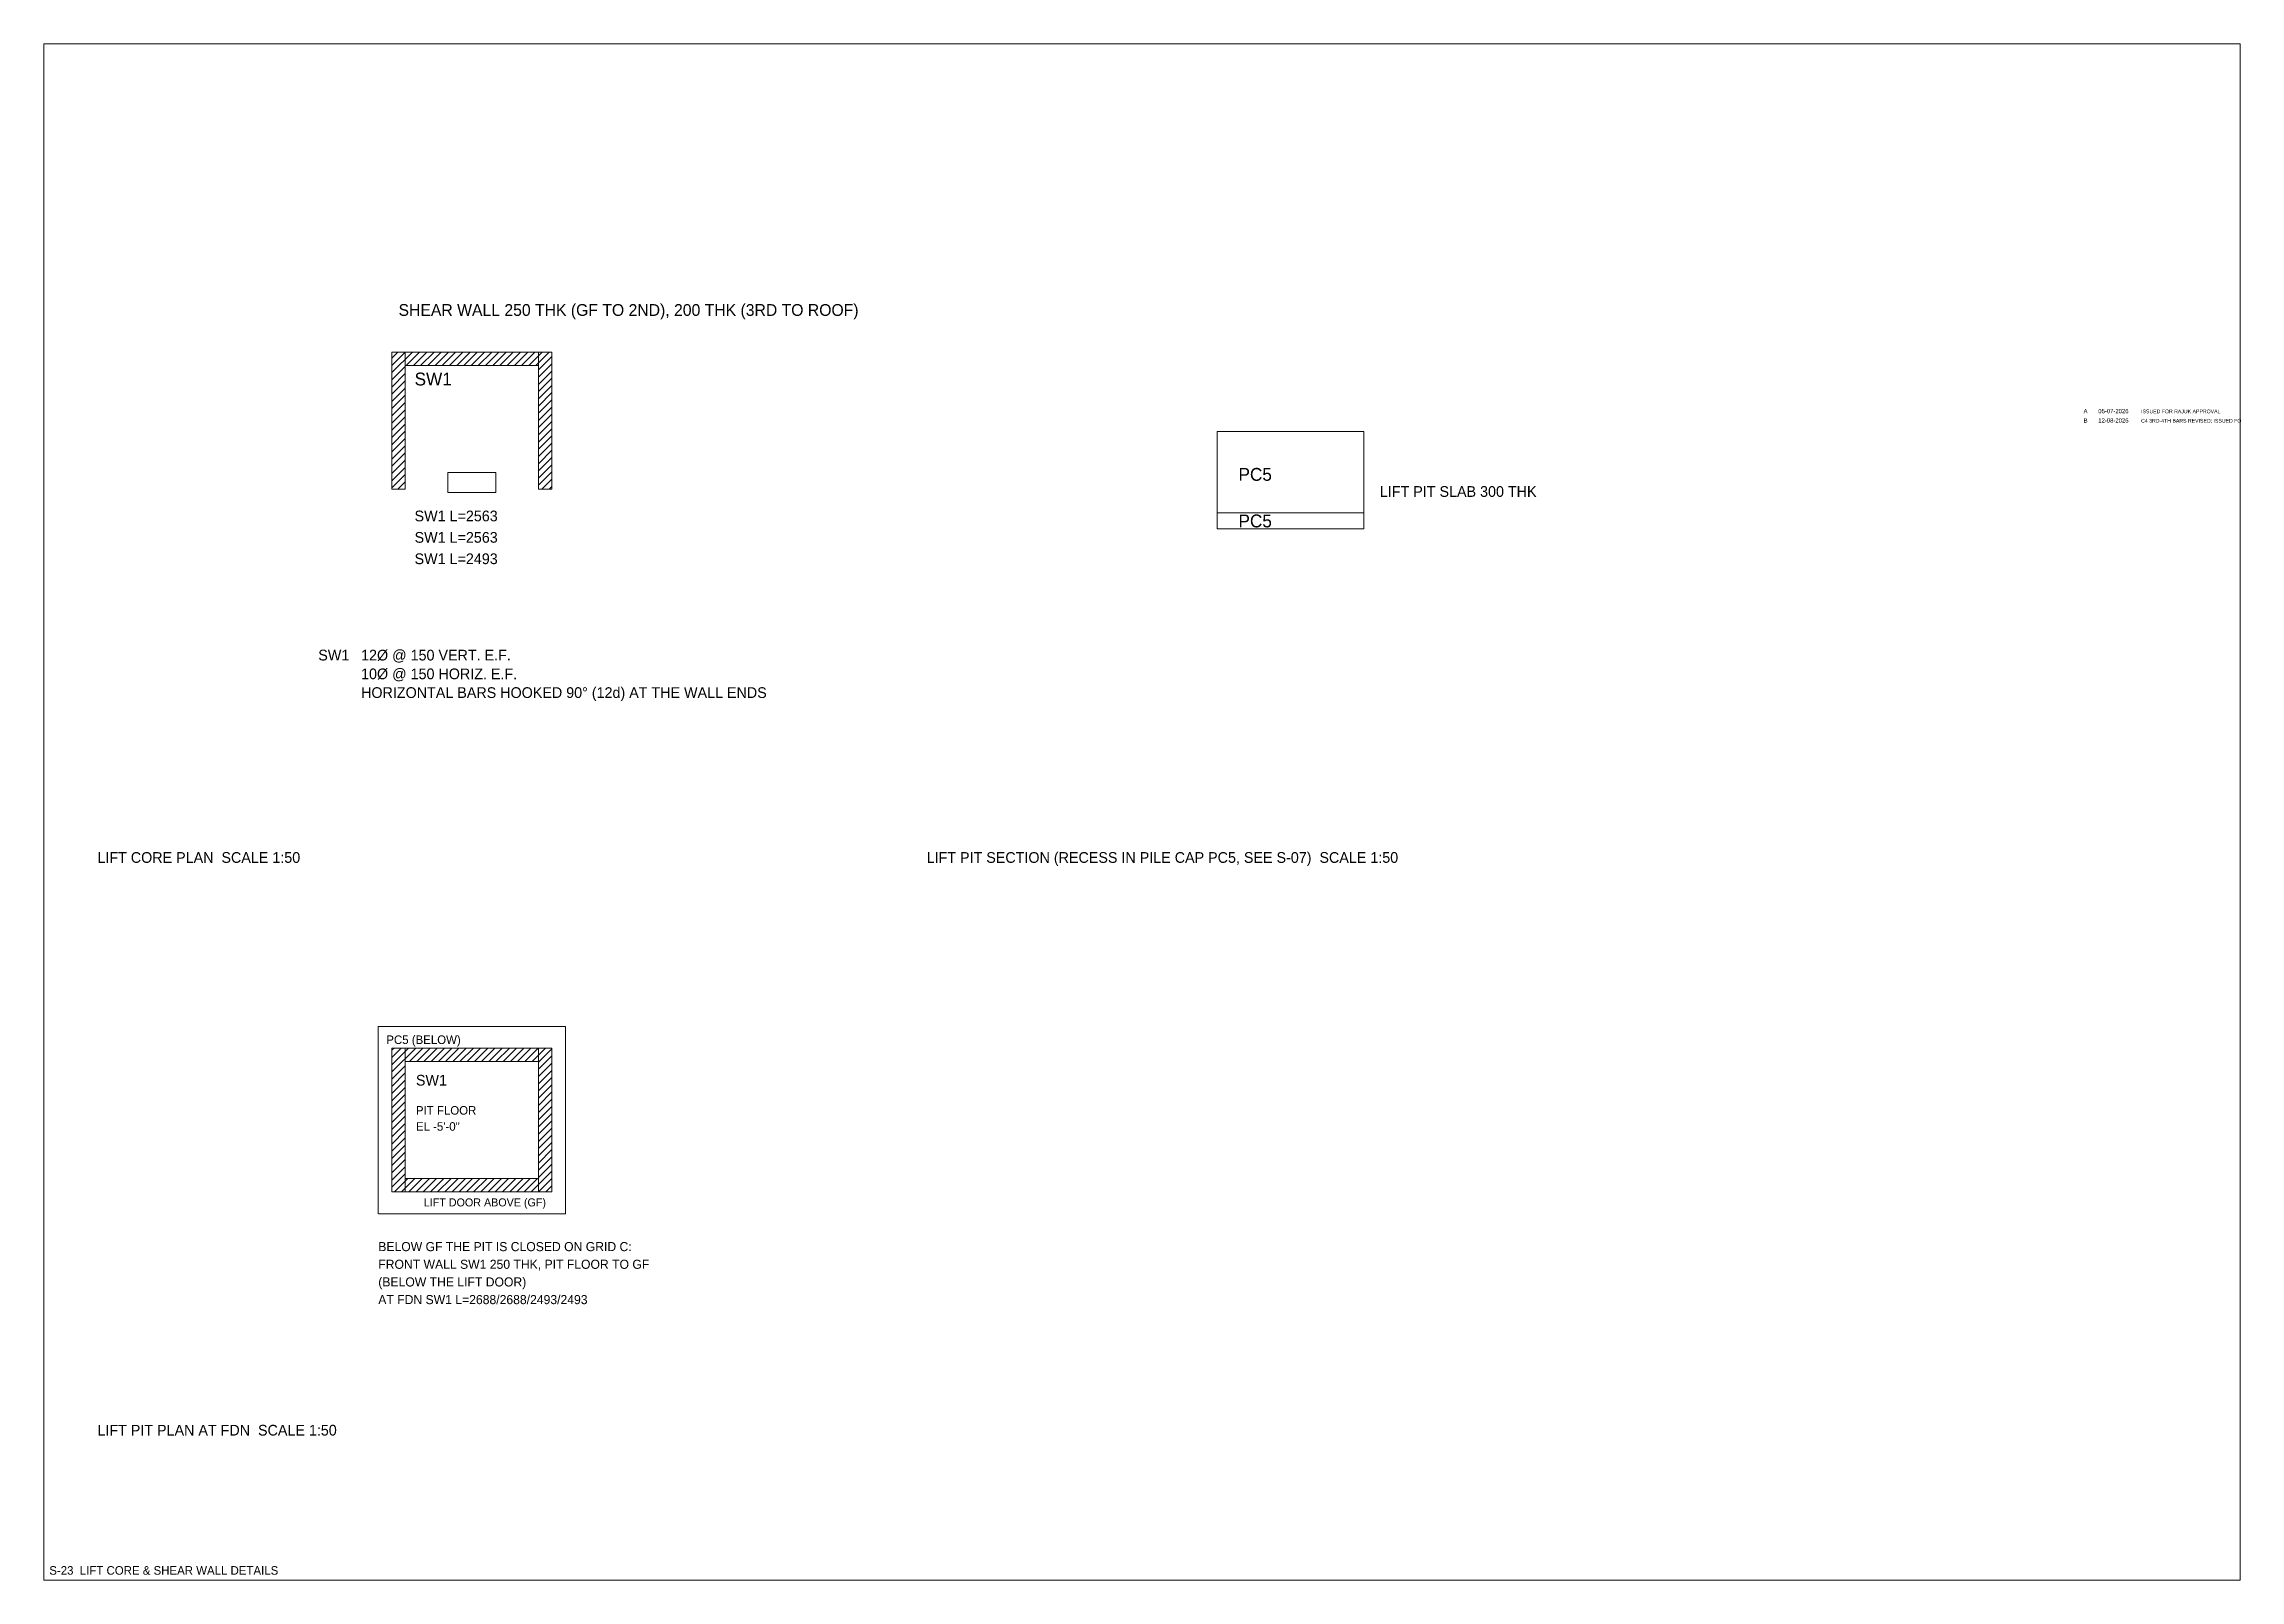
# Model space of a CAD drawing. Extents: x 1000 to 741800, y -207200 to 58400.
# Drawn here: x 659700 to 741800, y -137800 to -80400 of the extents above; entities that cross this region are included whole.
import ezdxf

# ---------------------------------------------------------------- set-up
doc = ezdxf.new("R2010")
doc.units = 0
doc.linetypes.add('DASHED', pattern=[1.524, 1.27, -0.254])
for name, color, linetype, lineweight, plot in [('Foundation', 3, 'Continuous', 0, False), ('Hatch', 9, 'Continuous', 0, False), ('Sheet', 7, 'Continuous', 0, False), ('Slab', 5, 'Continuous', 0, False), ('Text-1', 7, 'Continuous', 0, False), ('Text-2', 7, 'Continuous', 0, False), ('TITLE', 7, 'Continuous', 0, False), ('Wall', 1, 'Continuous', 0, False)]:
    doc.layers.add(name, color=color, linetype=linetype, lineweight=lineweight, plot=plot)

msp = doc.modelspace()

# ---------------------------------------------------------------- texts
at = {"layer": 'Sheet'}
for s, height, p in [('LIFT CORE PLAN  SCALE 1:50', 400, (661700, -111000)), ('LIFT PIT SECTION (RECESS IN PILE CAP PC5, SEE S-07)  SCALE 1:50', 400, (692700, -111000)), ('LIFT PIT PLAN AT FDN  SCALE 1:50', 400, (661700, -132400)), ('S-23  LIFT CORE & SHEAR WALL DETAILS', 320, (659900, -137600))]:
    msp.add_text(s, height=height, dxfattribs=at).set_placement(p)
at = {"layer": 'Text-1'}
for s, height, p in [('SW1', 480, (673557, -93162)), ('PC5', 480, (704357, -96724)), ('PC5', 480, (704357, -98464)), ('SW1', 400, (669957, -103438)), ('SW1', 400, (673607, -119322))]:
    msp.add_text(s, height=height, dxfattribs=at).set_placement(p)
at = {"layer": 'Text-2'}
for s, height, p in [('SHEAR WALL 250 THK (GF TO 2ND), 200 THK (3RD TO ROOF)', 440, (672957, -90562)), ('LIFT PIT SLAB 300 THK', 400, (709643, -97324)), ('SW1 L=2563', 400, (673557, -98238)), ('SW1 L=2563', 400, (673557, -99038)), ('SW1 L=2493', 400, (673557, -99838)), ('12%%C @ 150 VERT. E.F.', 400, (671557, -103438)), ('10%%C @ 150 HORIZ. E.F.', 400, (671557, -104138)), ('HORIZONTAL BARS HOOKED 90%%D (12d) AT THE WALL ENDS', 400, (671557, -104838)), ('PC5 (BELOW)', 320, (672500, -117770)), ('PIT FLOOR', 320, (673607, -120410)), ('EL -5\'-0"', 320, (673607, -121010)), ('LIFT DOOR ABOVE (GF)', 300, (673900, -123838)), ('BELOW GF THE PIT IS CLOSED ON GRID C:', 340, (672200, -125510)), ('FRONT WALL SW1 250 THK, PIT FLOOR TO GF', 340, (672200, -126170)), ('AT FDN SW1 L=2688/2688/2493/2493', 340, (672200, -127490)), ('(BELOW THE LIFT DOOR)', 340, (672200, -126830))]:
    msp.add_text(s, height=height, dxfattribs=at).set_placement(p)
at = {"layer": 'TITLE'}
for s, height, p in [('A', 160, (735950, -94200)), ('B', 160, (735950, -94550)), ('05-07-2026', 160, (736500, -94200)), ('12-08-2026', 160, (736500, -94550)), ('C4 3RD-4TH BARS REVISED; ISSUED FO', 140, (738100, -94550)), ('ISSUED FOR RAJUK APPROVAL', 140, (738100, -94200))]:
    msp.add_text(s, height=height, dxfattribs=at).set_placement(p)

# ---------------------------------------------------------------- hatches: boundary and pattern name
at = {"layer": 'Hatch'}
h = msp.add_hatch(dxfattribs=at)
h.set_pattern_fill('ANSI31', color=256, scale=60)
h.paths.add_polyline_path([(672707, -97038), (673207, -97038), (673207, -91912), (672707, -91912)])
h.paths.add_polyline_path([(678193, -97038), (678693, -97038), (678693, -91912), (678193, -91912)])
h.paths.add_polyline_path([(673207, -92412), (678193, -92412), (678193, -91912), (673207, -91912)])
h = msp.add_hatch(dxfattribs=at)
h.set_pattern_fill('ANSI31', color=256, scale=60)
h.paths.add_polyline_path([(672707, -123298), (673207, -123298), (673207, -117922), (672707, -117922)])
h.paths.add_polyline_path([(678193, -123298), (678693, -123298), (678693, -117922), (678193, -117922)])
h.paths.add_polyline_path([(673207, -118422), (678193, -118422), (678193, -117922), (673207, -117922)])
h.paths.add_polyline_path([(673207, -123298), (678193, -123298), (678193, -122798), (673207, -122798)])

# ---------------------------------------------------------------- linework, layer by layer
at = {"layer": 'Foundation', "linetype": 'DASHED'}
for p, q in [((679200, -117110), (672200, -117110)), ((672200, -117110), (672200, -124110)), ((679200, -124110), (679200, -117110)), ((672200, -124110), (679200, -124110))]:
    msp.add_line(p, q, dxfattribs=at)
at = {"layer": 'Foundation'}
msp.add_lwpolyline([(703557, -98524), (709043, -98524), (709043, -97924), (703557, -97924)], close=True, dxfattribs=at)
at = {"layer": 'Sheet'}
msp.add_lwpolyline([(659700, -137800), (741800, -137800), (741800, -80400), (659700, -80400)], close=True, dxfattribs=at)
at = {"layer": 'Slab'}
msp.add_lwpolyline([(674800, -97158), (676600, -97158), (676600, -96418), (674800, -96418)], close=True, dxfattribs=at)
at = {"layer": 'Wall'}
for points in [[(672707, -97038), (673207, -97038), (673207, -91912), (672707, -91912)], [(673207, -92412), (678193, -92412), (678193, -91912), (673207, -91912)], [(678193, -97038), (678693, -97038), (678693, -91912), (678193, -91912)], [(703557, -97924), (709043, -97924), (709043, -94876), (703557, -94876)], [(672707, -123298), (673207, -123298), (673207, -117922), (672707, -117922)], [(673207, -118422), (678193, -118422), (678193, -117922), (673207, -117922)], [(678193, -123298), (678693, -123298), (678693, -117922), (678193, -117922)], [(673207, -123298), (678193, -123298), (678193, -122798), (673207, -122798)]]:
    msp.add_lwpolyline(points, close=True, dxfattribs=at)

msp.set_redraw_order([(e.dxf.handle, doc.entitydb.next_handle()) for e in msp.query("TEXT MTEXT ATTDEF DIMENSION ARC_DIMENSION")])  # texts and dimensions are drawn at this point

doc.saveas('drawing.dxf')
